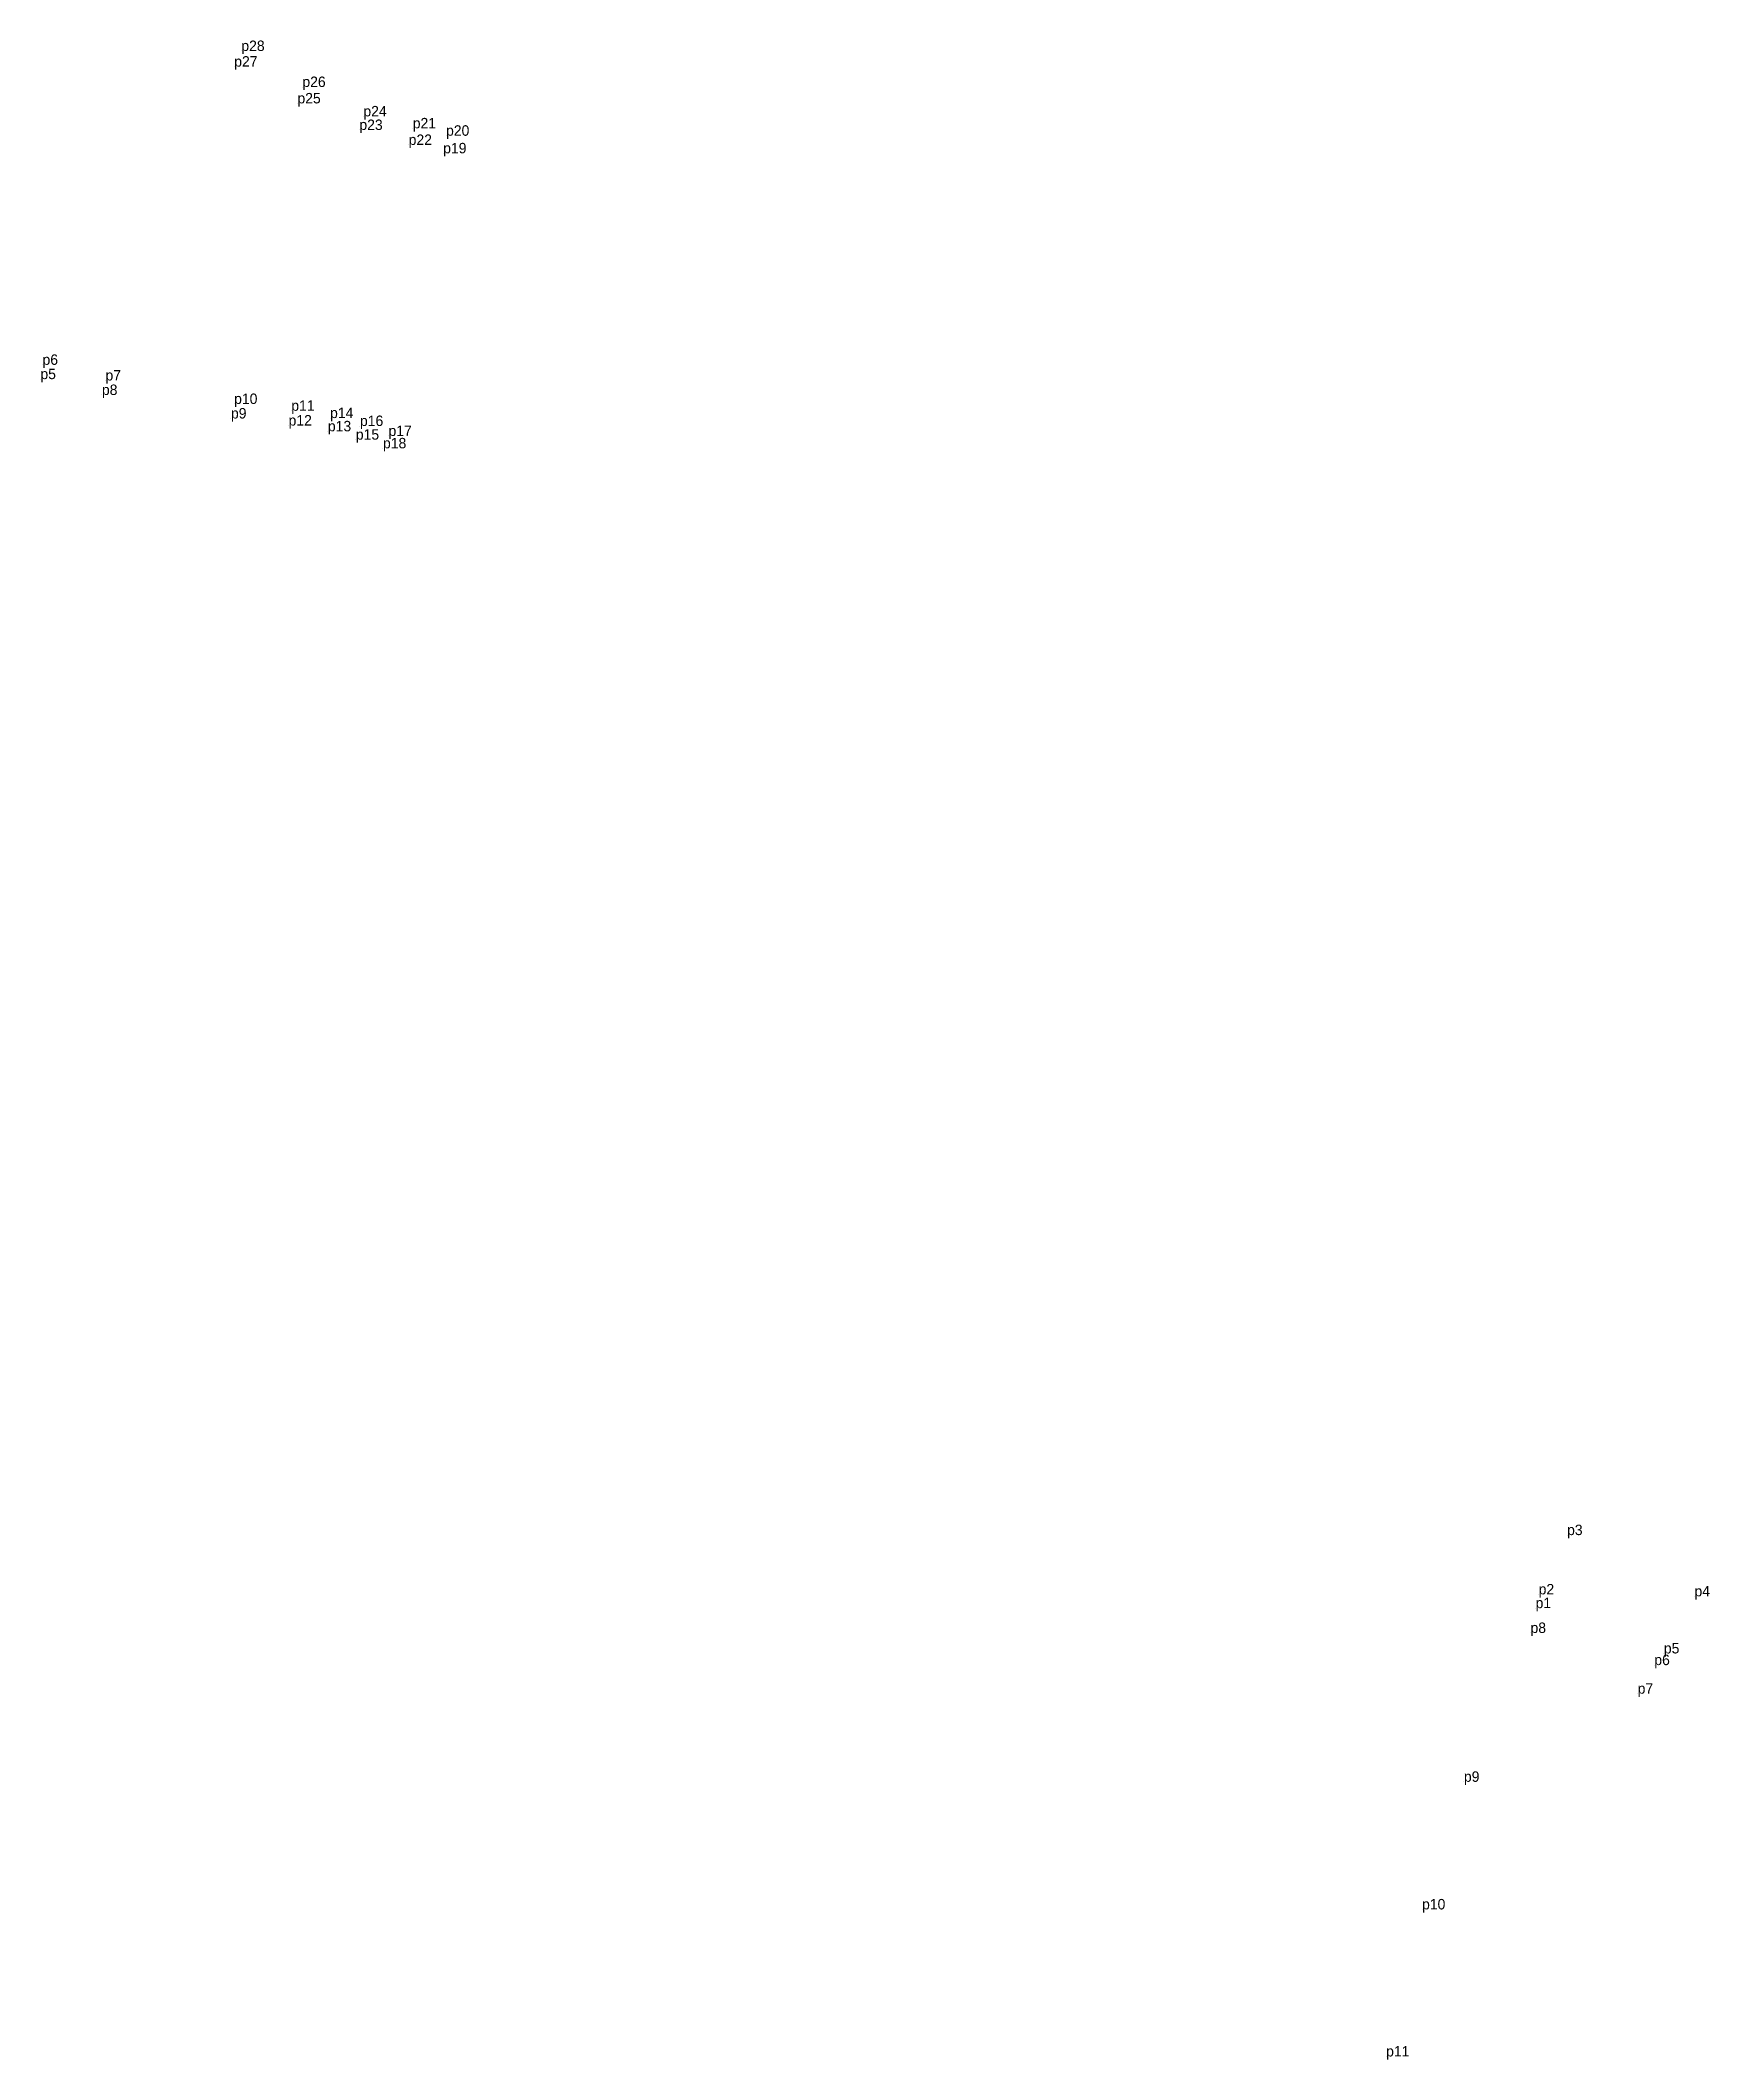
# Model space of a CAD drawing. Extents: x 533903 to 555158, y 1817839 to 1851843.
# Drawn here: x 539320.2 to 539607.8, y 1836613.9 to 1836961.9 of the extents above; entities that cross this region are included whole.
import ezdxf

# ---------------------------------------------------------------- set-up
doc = ezdxf.new("R2010")
doc.units = 0
doc.layers.add('Level 12', color=7, linetype='Continuous')
doc.layers.add('Level 7', color=7, linetype='Continuous')

msp = doc.modelspace()

# ---------------------------------------------------------------- texts
at = {"layer": 'Level 12'}
for s, p in [('p28', (539354.815, 1836960.07)), ('p27', (539353.588, 1836957.377)), ('p25', (539364.479, 1836951.035)), ('p26', (539365.335, 1836953.862)), ('p24', (539375.844, 1836948.795)), ('p23', (539375.155, 1836946.452)), ('p22', (539383.645, 1836943.875)), ('p21', (539384.351, 1836946.734)), ('p20', (539390.09, 1836945.463)), ('p19', (539389.595, 1836942.43)), ('p6', (539320.554, 1836905.968)), ('p5', (539320.187, 1836903.506)), ('p7', (539331.405, 1836903.275)), ('p8', (539330.791, 1836900.774)), ('p10', (539353.57, 1836899.228)), ('p9', (539353.029, 1836896.722)), ('p12', (539362.952, 1836895.509)), ('p11', (539363.424, 1836898.05)), ('p14', (539370.097, 1836896.794)), ('p16', (539375.257, 1836895.43)), ('p13', (539369.727, 1836894.516)), ('p15', (539374.543, 1836893.077)), ('p18', (539379.223, 1836891.579)), ('p17', (539380.172, 1836893.708)), ('p3', (539583.264, 1836704.259)), ('p2', (539578.367, 1836694.038)), ('p4', (539605.22, 1836693.701)), ('p1', (539577.842, 1836691.668)), ('p1', (539577.842, 1836691.668)), ('p8', (539576.965, 1836687.395)), ('p8', (539576.965, 1836687.395)), ('p5', (539599.946, 1836683.859)), ('p6', (539598.299, 1836681.854)), ('p6', (539598.299, 1836681.854)), ('p7', (539595.428, 1836676.918)), ('p7', (539595.428, 1836676.918)), ('p9', (539565.49, 1836661.735)), ('p10', (539558.275, 1836639.745)), ('p10', (539558.275, 1836639.745)), ('p11', (539552.083, 1836614.397))]:
    msp.add_text(s, height=1.8, dxfattribs=at).set_placement(p)

# ---------------------------------------------------------------- linework, layer by layer
at = {"layer": 'Level 7'}
for p, q in [((539354.815, 1836960.07), (539354.815, 1836960.07)), ((539353.588, 1836957.377), (539353.588, 1836957.377)), ((539365.335, 1836953.862), (539365.335, 1836953.862)), ((539364.479, 1836951.035), (539364.479, 1836951.035)), ((539375.155, 1836946.452), (539375.155, 1836946.452)), ((539375.844, 1836948.795), (539375.844, 1836948.795)), ((539384.351, 1836946.734), (539384.351, 1836946.734)), ((539390.09, 1836945.463), (539390.09, 1836945.463)), ((539383.645, 1836943.875), (539383.645, 1836943.875)), ((539389.595, 1836942.43), (539389.595, 1836942.43)), ((539320.554, 1836905.968), (539320.554, 1836905.968)), ((539320.187, 1836903.506), (539320.187, 1836903.506)), ((539330.791, 1836900.774), (539330.791, 1836900.774)), ((539331.405, 1836903.275), (539331.405, 1836903.275)), ((539353.029, 1836896.722), (539353.029, 1836896.722)), ((539353.57, 1836899.228), (539353.57, 1836899.228)), ((539363.424, 1836898.05), (539363.424, 1836898.05)), ((539370.097, 1836896.794), (539370.097, 1836896.794)), ((539362.952, 1836895.509), (539362.952, 1836895.509)), ((539369.727, 1836894.516), (539369.727, 1836894.516)), ((539375.257, 1836895.43), (539375.257, 1836895.43)), ((539380.172, 1836893.708), (539380.172, 1836893.708)), ((539374.543, 1836893.077), (539374.543, 1836893.077)), ((539379.223, 1836891.579), (539379.223, 1836891.579)), ((539583.264, 1836704.259), (539583.264, 1836704.259)), ((539583.264, 1836704.259), (539583.264, 1836704.259)), ((539577.842, 1836691.668), (539577.842, 1836691.668)), ((539577.842, 1836691.668), (539577.842, 1836691.668)), ((539578.367, 1836694.038), (539578.367, 1836694.038)), ((539605.22, 1836693.701), (539605.22, 1836693.701)), ((539576.965, 1836687.395), (539576.965, 1836687.395)), ((539576.965, 1836687.395), (539576.965, 1836687.395)), ((539598.299, 1836681.854), (539598.299, 1836681.854)), ((539598.299, 1836681.854), (539598.299, 1836681.854)), ((539599.946, 1836683.859), (539599.946, 1836683.859)), ((539595.428, 1836676.918), (539595.428, 1836676.918)), ((539595.428, 1836676.918), (539595.428, 1836676.918)), ((539565.49, 1836661.735), (539565.49, 1836661.735)), ((539558.275, 1836639.745), (539558.275, 1836639.745)), ((539558.275, 1836639.745), (539558.275, 1836639.745)), ((539552.083, 1836614.397), (539552.083, 1836614.397))]:
    msp.add_line(p, q, dxfattribs=at)

msp.set_redraw_order([(e.dxf.handle, doc.entitydb.next_handle()) for e in msp.query("TEXT MTEXT ATTDEF DIMENSION ARC_DIMENSION")])  # texts and dimensions are drawn at this point

doc.saveas('drawing.dxf')
